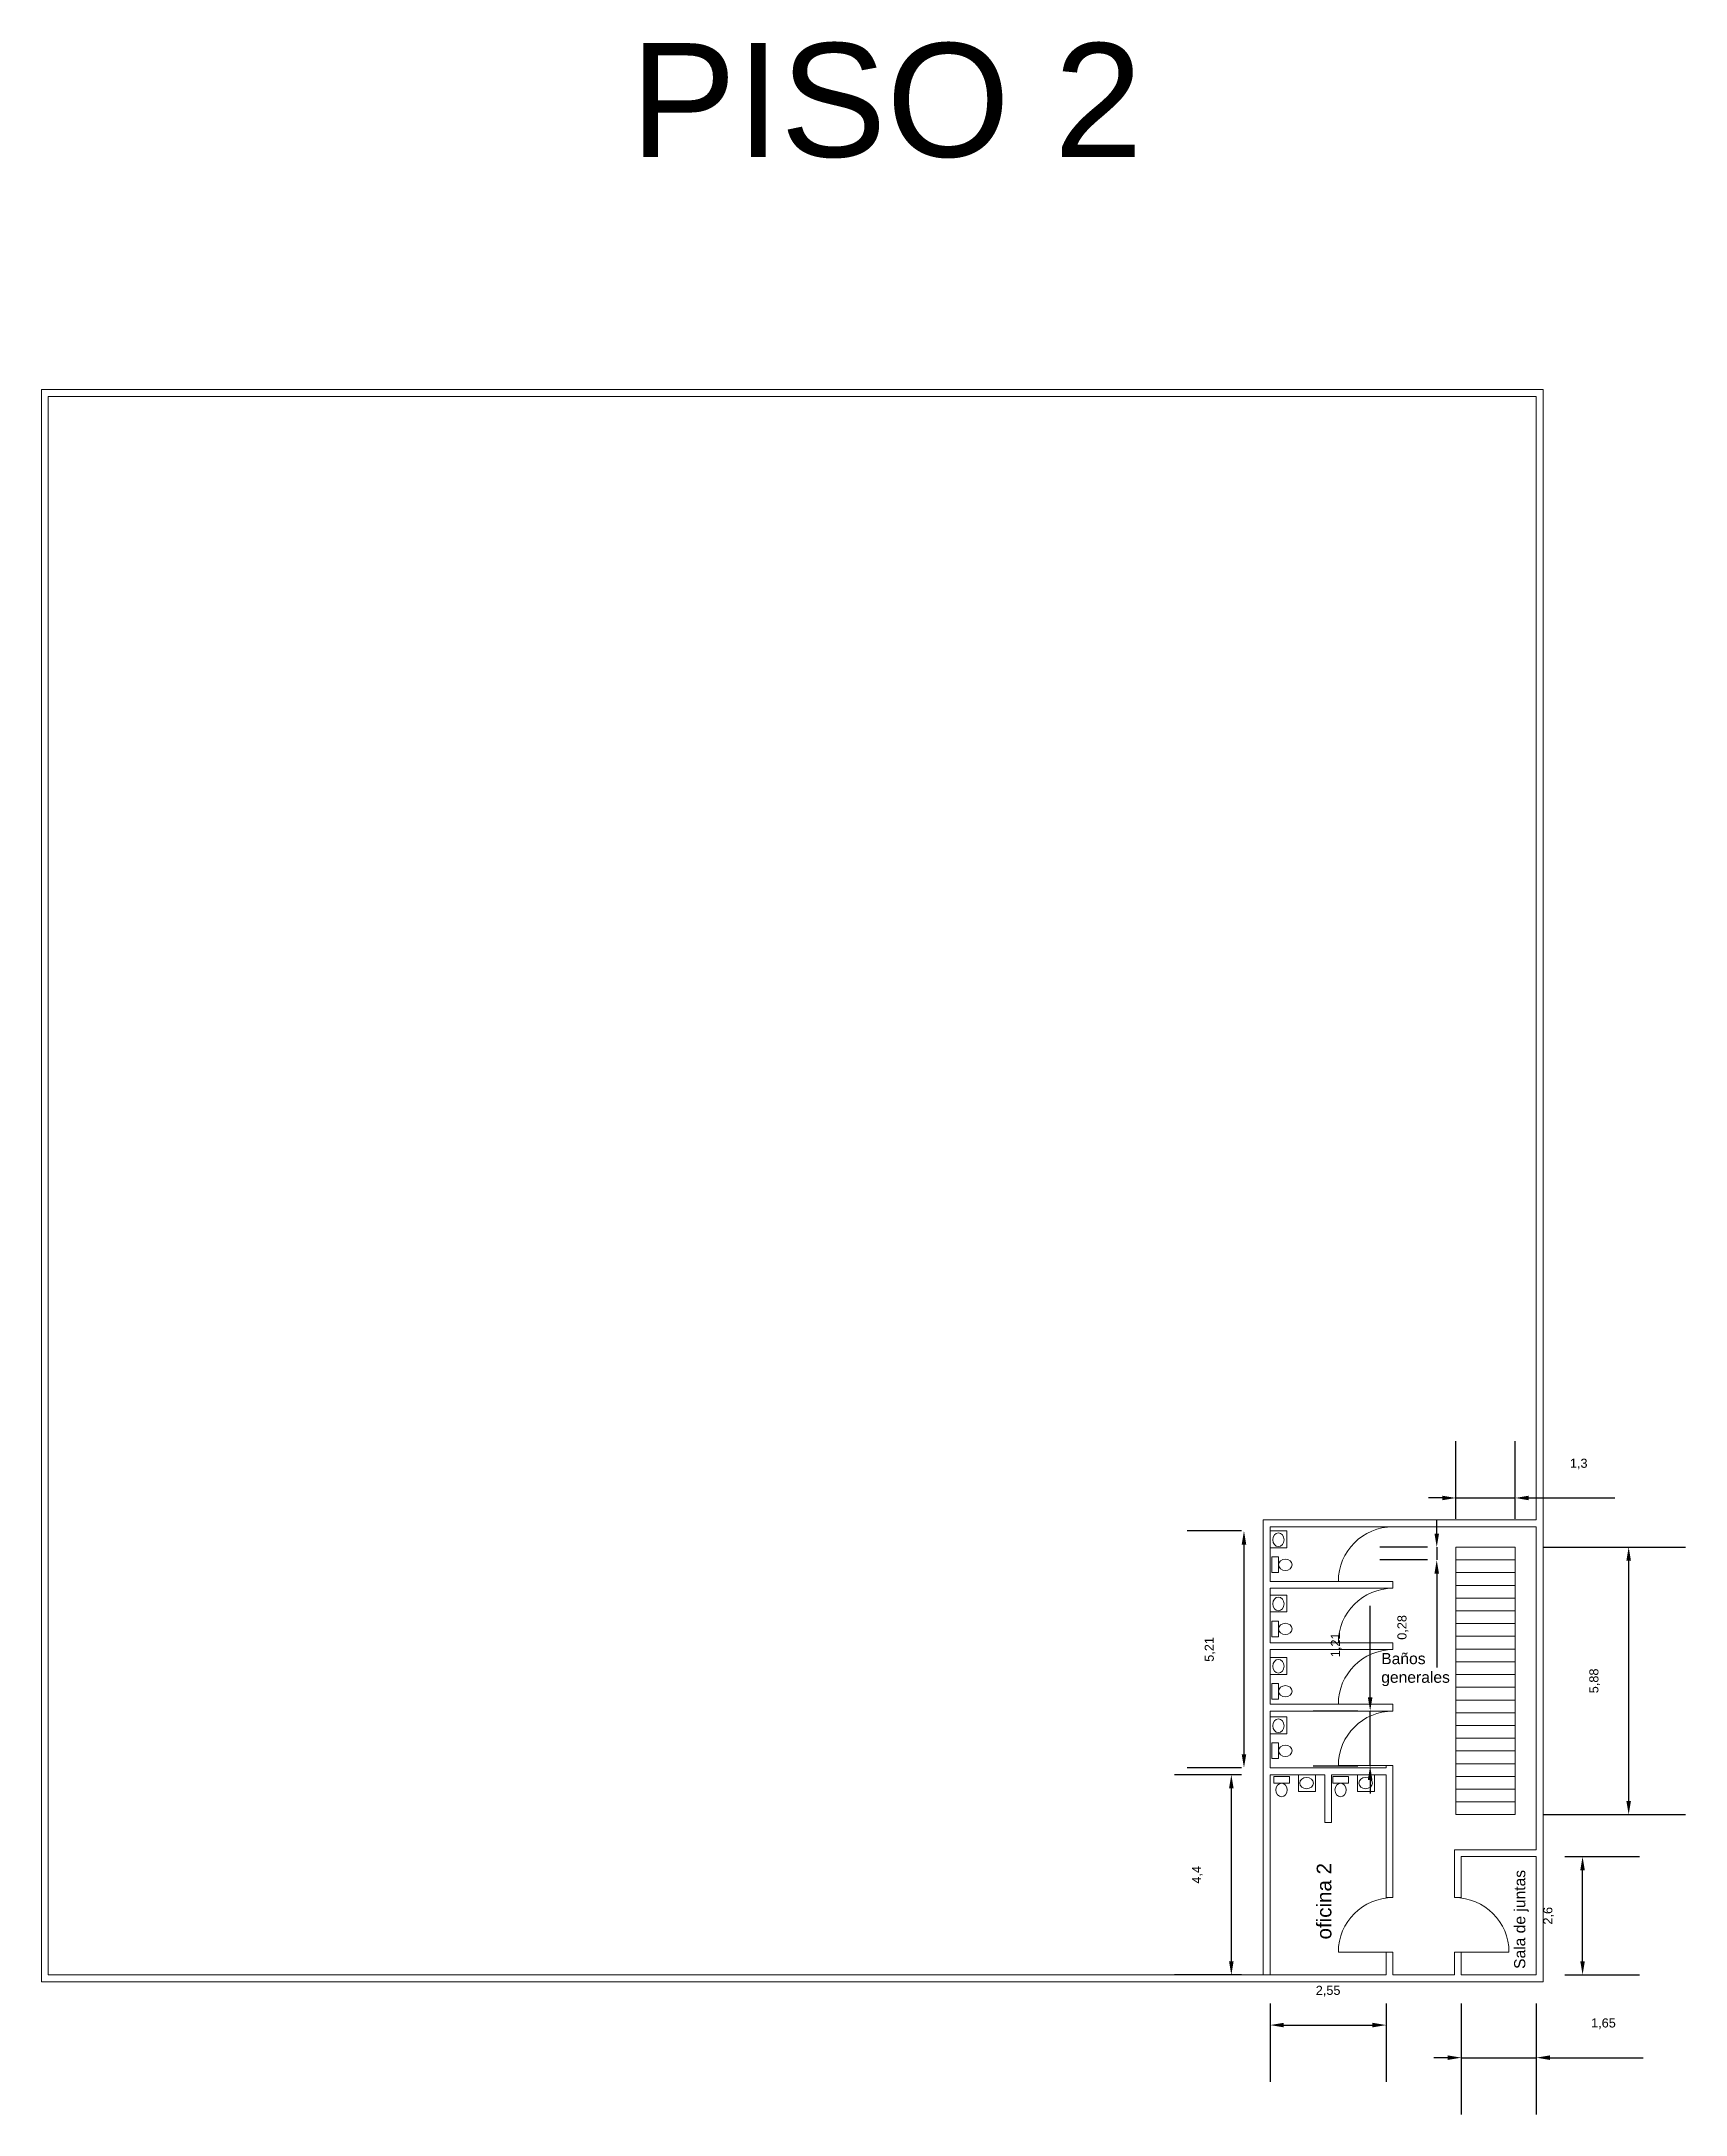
# Model space of a CAD drawing. Header units: millimetres. Extents: x -461 to 1315, y -154 to 152.
# Drawn here: x 55.6 to 91.73, y -114.38 to -68.81 of the extents above; entities that cross this region are included whole.
import ezdxf

# ---------------------------------------------------------------- set-up
doc = ezdxf.new("R2010")
doc.units = ezdxf.units.MM
for name, color, linetype, lineweight in [('A-AREA', 7, 'Continuous', 5), ('A-DOOR', 251, 'Continuous', 13), ('A-FURN', 46, 'Continuous', 13), ('A-WALL', 253, 'Continuous', 15), ('C-SSWR', 3, 'Continuous', 13), ('S-STRS', 4, 'Continuous', 13)]:
    doc.layers.add(name, color=color, linetype=linetype, lineweight=lineweight)
doc.styles.get("Standard").update_dxf_attribs({"font": 'arial.ttf'})
doc.dimstyles.new('Partes pequeñas', dxfattribs={"dimtxt": 0.2, "dimasz": 0.3, "dimexe": 1.25, "dimexo": 0.625, "dimtad": 1, "dimtxsty": 'Standard', "dimcen": 2.5, "dimclrd": 1, "dimadec": 0, "dimazin": 0, "dimtfac": 1, "dimtmove": 0, "dimatfit": 3, "dimfxl": 1, "dimarcsym": 0})

msp = doc.modelspace()

# ---------------------------------------------------------------- texts
at = {"layer": 'A-AREA', "insert": (68.542, -68.849), "char_height": 2.5, "attachment_point": 1}
msp.add_mtext_dynamic_manual_height_columns('\\pxt10;PISO 2', width=43.74055, gutter_width=12.5, heights=[0], dxfattribs=at)
at = {"layer": 'A-WALL', "insert": (85.046, -104.236), "char_height": 0.24578, "attachment_point": 1}
msp.add_mtext_dynamic_manual_height_columns('Baños generales', width=2.32677, gutter_width=1.229, heights=[0], dxfattribs=at)
at = {"layer": 'A-WALL', "attachment_point": 1, "rotation": 90}
for s, width, gutter_width, insert, char_height in [('oficina 2', 1.93173, 1.615, (83.627, -110.534), 0.3231), ('Sala de juntas', 2.32677, 1.229, (87.966, -111.181), 0.24578)]:
    msp.add_mtext_dynamic_manual_height_columns(s, width=width, gutter_width=gutter_width, heights=[0], dxfattribs=dict(at, insert=insert, char_height=char_height))

# ---------------------------------------------------------------- blocks, each defined once
blk = doc.blocks.new('*D270')
at = {"layer": 'A-AREA', "color": 0, "lineweight": -2, "transparency": 16777216}
for p, q in [((81.978, -106.913), (80.501, -106.913)), ((81.978, -111.313), (80.501, -111.313))]:
    blk.add_line(p, q, dxfattribs=at)
at = {"layer": 'A-AREA', "color": 1, "lineweight": -2, "transparency": 16777216}
blk.add_line((81.751, -107.213), (81.751, -111.013), dxfattribs=at)
at = {"layer": 'A-AREA', "color": 1, "lineweight": 20, "transparency": 16777216}
for points in [[(81.701, -107.213), (81.801, -107.213), (81.751, -106.913)], [(81.701, -111.013), (81.801, -111.013), (81.751, -111.313)]]:
    blk.add_solid(points, dxfattribs=at)
at = {"layer": 'Defpoints', "color": 0, "lineweight": 20, "transparency": 16777216}
for p in [(82.603, -106.913), (81.751, -111.313), (82.603, -111.313)]:
    blk.add_point(p, dxfattribs=at)
at = {"layer": 'A-AREA', "color": 0, "transparency": 16777216, "insert": (81.006, -109.113), "char_height": 0.2, "attachment_point": 5, "rotation": 90}
blk.add_mtext('4,4', dxfattribs=at)
blk = doc.blocks.new('*D271')
at = {"layer": 'A-AREA', "color": 0, "lineweight": -2, "transparency": 16777216}
for p, q in [((82.603, -111.938), (82.603, -113.666)), ((85.153, -111.938), (85.153, -113.666))]:
    blk.add_line(p, q, dxfattribs=at)
at = {"layer": 'A-AREA', "color": 1, "lineweight": -2, "transparency": 16777216}
blk.add_line((82.903, -112.416), (84.853, -112.416), dxfattribs=at)
at = {"layer": 'A-AREA', "color": 1, "lineweight": 20, "transparency": 16777216}
for points in [[(82.903, -112.366), (82.903, -112.466), (82.603, -112.416)], [(84.853, -112.366), (84.853, -112.466), (85.153, -112.416)]]:
    blk.add_solid(points, dxfattribs=at)
at = {"layer": 'Defpoints', "color": 0, "lineweight": 20, "transparency": 16777216}
for p in [(82.603, -111.313), (85.153, -111.313), (85.153, -112.416)]:
    blk.add_point(p, dxfattribs=at)
at = {"layer": 'A-AREA', "color": 0, "transparency": 16777216, "insert": (83.878, -111.671), "char_height": 0.2, "attachment_point": 5}
blk.add_mtext('2,55', dxfattribs=at)
blk = doc.blocks.new('*D273')
at = {"layer": 'A-AREA', "color": 0, "lineweight": -2, "transparency": 16777216}
for p, q in [((81.978, -101.552), (80.779, -101.552)), ((81.978, -106.763), (80.779, -106.763))]:
    blk.add_line(p, q, dxfattribs=at)
at = {"layer": 'A-AREA', "color": 1, "lineweight": -2, "transparency": 16777216}
blk.add_line((82.029, -101.852), (82.029, -106.463), dxfattribs=at)
at = {"layer": 'A-AREA', "color": 1, "lineweight": 20, "transparency": 16777216}
for points in [[(81.979, -101.852), (82.079, -101.852), (82.029, -101.552)], [(81.979, -106.463), (82.079, -106.463), (82.029, -106.763)]]:
    blk.add_solid(points, dxfattribs=at)
at = {"layer": 'Defpoints', "color": 0, "lineweight": 20, "transparency": 16777216}
for p in [(82.603, -101.552), (82.029, -106.763), (82.603, -106.763)]:
    blk.add_point(p, dxfattribs=at)
at = {"layer": 'A-AREA', "color": 0, "transparency": 16777216, "insert": (81.284, -104.158), "char_height": 0.2, "attachment_point": 5, "rotation": 90}
blk.add_mtext('5,21', dxfattribs=at)
blk = doc.blocks.new('*D274')
at = {"layer": 'A-AREA', "color": 0, "lineweight": -2, "transparency": 16777216}
for p, q in [((88.612, -101.91), (91.733, -101.91)), ((88.612, -107.79), (91.733, -107.79))]:
    blk.add_line(p, q, dxfattribs=at)
at = {"layer": 'A-AREA', "color": 1, "lineweight": -2, "transparency": 16777216}
blk.add_line((90.483, -102.21), (90.483, -107.49), dxfattribs=at)
at = {"layer": 'A-AREA', "color": 1, "lineweight": 20, "transparency": 16777216}
for points in [[(90.433, -102.21), (90.533, -102.21), (90.483, -101.91)], [(90.433, -107.49), (90.533, -107.49), (90.483, -107.79)]]:
    blk.add_solid(points, dxfattribs=at)
at = {"layer": 'Defpoints', "color": 0, "lineweight": 20, "transparency": 16777216}
for p in [(87.987, -101.91), (87.987, -107.79), (90.483, -107.79)]:
    blk.add_point(p, dxfattribs=at)
at = {"layer": 'A-AREA', "color": 0, "transparency": 16777216, "insert": (89.737, -104.85), "char_height": 0.2, "attachment_point": 5, "rotation": 90}
blk.add_mtext('5,88', dxfattribs=at)
blk = doc.blocks.new('*D275')
at = {"layer": 'A-AREA', "color": 0, "lineweight": -2, "transparency": 16777216}
for p, q in [((86.687, -101.285), (86.687, -99.579)), ((87.987, -101.285), (87.987, -99.579))]:
    blk.add_line(p, q, dxfattribs=at)
at = {"layer": 'A-AREA', "color": 1, "lineweight": -2, "transparency": 16777216}
for p, q in [((86.387, -100.829), (86.087, -100.829)), ((86.687, -100.829), (87.987, -100.829)), ((88.287, -100.829), (90.182, -100.829))]:
    blk.add_line(p, q, dxfattribs=at)
at = {"layer": 'A-AREA', "color": 1, "lineweight": 20, "transparency": 16777216}
for points in [[(86.387, -100.779), (86.387, -100.879), (86.687, -100.829)], [(88.287, -100.779), (88.287, -100.879), (87.987, -100.829)]]:
    blk.add_solid(points, dxfattribs=at)
at = {"layer": 'Defpoints', "color": 0, "lineweight": 20, "transparency": 16777216}
for p in [(87.987, -100.829), (86.687, -101.91), (87.987, -101.91)]:
    blk.add_point(p, dxfattribs=at)
at = {"layer": 'A-AREA', "color": 0, "transparency": 16777216, "insert": (89.385, -100.084), "char_height": 0.2, "attachment_point": 5}
blk.add_mtext('1,3', dxfattribs=at)
blk = doc.blocks.new('*D276')
at = {"layer": 'A-AREA', "color": 1, "lineweight": -2, "transparency": 16777216}
for p, q in [((86.265, -101.61), (86.265, -101.31)), ((86.265, -101.91), (86.265, -102.19)), ((86.265, -102.49), (86.265, -104.559))]:
    blk.add_line(p, q, dxfattribs=at)
at = {"layer": 'A-AREA', "color": 0, "lineweight": -2, "transparency": 16777216}
for p, q in [((86.062, -101.91), (85.015, -101.91)), ((86.062, -102.19), (85.015, -102.19))]:
    blk.add_line(p, q, dxfattribs=at)
at = {"layer": 'A-AREA', "color": 1, "lineweight": 20, "transparency": 16777216}
for points in [[(86.215, -101.61), (86.315, -101.61), (86.265, -101.91)], [(86.215, -102.49), (86.315, -102.49), (86.265, -102.19)]]:
    blk.add_solid(points, dxfattribs=at)
at = {"layer": 'Defpoints', "color": 0, "lineweight": 20, "transparency": 16777216}
for p in [(86.687, -101.91), (86.265, -102.19), (86.687, -102.19)]:
    blk.add_point(p, dxfattribs=at)
at = {"layer": 'A-AREA', "color": 0, "transparency": 16777216, "insert": (85.519, -103.674), "char_height": 0.2, "attachment_point": 5, "rotation": 90}
blk.add_mtext('0,28', dxfattribs=at)
blk = doc.blocks.new('*D277')
at = {"layer": 'A-AREA', "color": 1, "lineweight": -2, "transparency": 16777216}
for p, q in [((84.802, -105.213), (84.802, -103.201)), ((84.802, -106.725), (84.802, -105.513)), ((84.802, -107.025), (84.802, -107.325))]:
    blk.add_line(p, q, dxfattribs=at)
at = {"layer": 'A-AREA', "color": 0, "lineweight": -2, "transparency": 16777216}
for p, q in [((84.528, -105.513), (83.552, -105.513)), ((84.528, -106.725), (83.552, -106.725))]:
    blk.add_line(p, q, dxfattribs=at)
at = {"layer": 'A-AREA', "color": 1, "lineweight": 20, "transparency": 16777216}
for points in [[(84.752, -105.213), (84.852, -105.213), (84.802, -105.513)], [(84.752, -107.025), (84.852, -107.025), (84.802, -106.725)]]:
    blk.add_solid(points, dxfattribs=at)
at = {"layer": 'Defpoints', "color": 0, "lineweight": 20, "transparency": 16777216}
for p in [(84.802, -105.513), (85.153, -105.513), (85.153, -106.725)]:
    blk.add_point(p, dxfattribs=at)
at = {"layer": 'A-AREA', "color": 0, "transparency": 16777216, "insert": (84.056, -104.057), "char_height": 0.2, "attachment_point": 5, "rotation": 90}
blk.add_mtext('1,21', dxfattribs=at)
blk = doc.blocks.new('*D278')
at = {"layer": 'A-AREA', "color": 0, "lineweight": -2, "transparency": 16777216}
for p, q in [((86.803, -111.938), (86.803, -114.382)), ((88.453, -111.938), (88.453, -114.382))]:
    blk.add_line(p, q, dxfattribs=at)
at = {"layer": 'A-AREA', "color": 1, "lineweight": -2, "transparency": 16777216}
for p, q in [((86.503, -113.132), (86.203, -113.132)), ((86.803, -113.132), (88.453, -113.132)), ((88.753, -113.132), (90.805, -113.132))]:
    blk.add_line(p, q, dxfattribs=at)
at = {"layer": 'A-AREA', "color": 1, "lineweight": 20, "transparency": 16777216}
for points in [[(86.503, -113.082), (86.503, -113.182), (86.803, -113.132)], [(88.753, -113.082), (88.753, -113.182), (88.453, -113.132)]]:
    blk.add_solid(points, dxfattribs=at)
at = {"layer": 'Defpoints', "color": 0, "lineweight": 20, "transparency": 16777216}
for p in [(86.803, -111.313), (88.453, -111.313), (88.453, -113.132)]:
    blk.add_point(p, dxfattribs=at)
at = {"layer": 'A-AREA', "color": 0, "transparency": 16777216, "insert": (89.929, -112.387), "char_height": 0.2, "attachment_point": 5}
blk.add_mtext('1,65', dxfattribs=at)
blk = doc.blocks.new('*D279')
at = {"layer": 'A-AREA', "color": 0, "lineweight": -2, "transparency": 16777216}
for p, q in [((89.078, -108.713), (90.72, -108.713)), ((89.078, -111.313), (90.72, -111.313))]:
    blk.add_line(p, q, dxfattribs=at)
at = {"layer": 'A-AREA', "color": 1, "lineweight": -2, "transparency": 16777216}
blk.add_line((89.47, -111.013), (89.47, -109.013), dxfattribs=at)
at = {"layer": 'A-AREA', "color": 1, "lineweight": 20, "transparency": 16777216}
for points in [[(89.42, -109.013), (89.52, -109.013), (89.47, -108.713)], [(89.42, -111.013), (89.52, -111.013), (89.47, -111.313)]]:
    blk.add_solid(points, dxfattribs=at)
at = {"layer": 'Defpoints', "color": 0, "lineweight": 20, "transparency": 16777216}
for p in [(88.453, -108.713), (89.47, -108.713), (88.453, -111.313)]:
    blk.add_point(p, dxfattribs=at)
at = {"layer": 'A-AREA', "color": 0, "transparency": 16777216, "insert": (88.725, -110.013), "char_height": 0.2, "attachment_point": 5, "rotation": 90}
blk.add_mtext('2,6', dxfattribs=at)

# ---------------------------------------------------------------- dimensions: what is measured, and where the dimension line sits
at = {"layer": 'A-AREA'}
for base, p1, p2, picture, middle in [((87.987, -100.829), (86.687, -101.91), (87.987, -101.91), '*D275', (89.385, -100.084)), ((85.153, -112.416), (82.603, -111.313), (85.153, -111.313), '*D271', (83.878, -111.671))]:
    dim = msp.add_linear_dim(base=base, p1=p1, p2=p2, dimstyle='Partes pequeñas', dxfattribs=at)
    dim.commit()
    dim.dimension.update_dxf_attribs({"geometry": picture, "text_midpoint": middle})
for base, p1, p2, picture, middle in [((82.029, -106.763), (82.603, -101.552), (82.603, -106.763), '*D273', (81.284, -104.158)), ((86.265, -102.19), (86.687, -101.91), (86.687, -102.19), '*D276', (85.519, -103.674)), ((90.483, -107.79), (87.987, -101.91), (87.987, -107.79), '*D274', (89.737, -104.85)), ((84.802, -105.513), (85.153, -106.725), (85.153, -105.513), '*D277', (84.056, -104.057)), ((81.751, -111.313), (82.603, -106.913), (82.603, -111.313), '*D270', (81.006, -109.113))]:
    dim = msp.add_linear_dim(base=base, p1=p1, p2=p2, angle=90, dimstyle='Partes pequeñas', dxfattribs=at)
    dim.commit()
    dim.dimension.update_dxf_attribs({"geometry": picture, "text_midpoint": middle})
dim = msp.add_linear_dim(base=(89.47, -108.713), p1=(88.453, -111.313), p2=(88.453, -108.713), angle=90, dimstyle='Partes pequeñas', dxfattribs=at)
dim.commit()
dim.dimension.update_dxf_attribs({"geometry": '*D279', "text_midpoint": (89.47, -110.013), "dimtype": 160})
dim = msp.add_linear_dim(base=(88.453, -113.132), p1=(86.803, -111.313), p2=(88.453, -111.313), dimstyle='Partes pequeñas', dxfattribs=at)
dim.commit()
dim.dimension.update_dxf_attribs({"geometry": '*D278', "text_midpoint": (89.929, -113.132), "dimtype": 160})

# ---------------------------------------------------------------- linework, layer by layer
at = {"layer": 'A-DOOR'}
for p, q in [((85.303, -102.663), (84.103, -102.663)), ((85.303, -104.013), (84.103, -104.013)), ((85.303, -105.363), (84.103, -105.363)), ((85.303, -106.713), (84.103, -106.713)), ((85.303, -110.813), (84.103, -110.813)), ((86.653, -110.813), (87.853, -110.813))]:
    msp.add_line(p, q, dxfattribs=at)
for centre, start, end in [((85.303, -102.663), 90, 180), ((85.303, -104.013), 90, 180), ((85.303, -105.363), 90, 180), ((85.303, -106.713), 90, 180), ((85.303, -110.813), 90, 180), ((86.653, -110.813), 0, 90)]:
    msp.add_arc(centre, 1.2, start, end, dxfattribs=at)
at = {"layer": 'A-FURN'}
for p, q in [((82.968, -101.552), (82.603, -101.552)), ((82.968, -101.925), (82.968, -101.552)), ((82.603, -101.925), (82.968, -101.925)), ((82.968, -102.963), (82.603, -102.963)), ((82.968, -103.335), (82.968, -102.963)), ((82.603, -103.335), (82.968, -103.335)), ((82.968, -104.333), (82.603, -104.333)), ((82.968, -104.706), (82.968, -104.333)), ((82.603, -104.706), (82.968, -104.706)), ((82.968, -105.641), (82.603, -105.641)), ((82.968, -106.013), (82.968, -105.641)), ((82.603, -106.013), (82.968, -106.013)), ((83.227, -106.913), (83.227, -107.278)), ((83.599, -107.278), (83.599, -106.913)), ((84.525, -106.913), (84.525, -107.278)), ((84.897, -107.278), (84.897, -106.913)), ((83.227, -107.278), (83.599, -107.278)), ((84.525, -107.278), (84.897, -107.278))]:
    msp.add_line(p, q, dxfattribs=at)
at = {"layer": 'A-WALL'}
for p, q in [((88.603, -76.463), (55.603, -76.463)), ((55.603, -76.463), (55.603, -111.463)), ((55.603, -76.463), (55.753, -76.463)), ((88.603, -111.463), (88.603, -76.463)), ((88.453, -76.613), (55.753, -76.613)), ((55.753, -76.613), (55.753, -111.313)), ((88.453, -101.313), (88.453, -76.613)), ((82.453, -111.313), (82.453, -101.313)), ((82.453, -101.313), (88.453, -101.313)), ((82.453, -101.313), (82.453, -101.463)), ((82.453, -101.313), (82.603, -101.313)), ((82.603, -101.463), (88.453, -101.463)), ((82.603, -101.463), (82.603, -102.663)), ((88.453, -108.563), (88.453, -101.463)), ((85.303, -102.663), (82.603, -102.663)), ((82.603, -102.813), (82.603, -104.013)), ((85.303, -102.813), (82.603, -102.813)), ((85.303, -102.813), (85.303, -102.663)), ((85.303, -104.013), (82.603, -104.013)), ((82.603, -104.163), (82.603, -105.363)), ((85.303, -104.163), (82.603, -104.163)), ((85.303, -104.163), (85.303, -104.013)), ((85.303, -105.363), (82.603, -105.363)), ((82.603, -105.513), (82.603, -106.313)), ((85.303, -105.513), (82.603, -105.513)), ((82.603, -105.588), (82.603, -105.613)), ((85.303, -105.513), (85.303, -105.363)), ((82.603, -106.463), (82.603, -106.313)), ((82.603, -106.463), (82.603, -106.763)), ((82.603, -106.763), (82.603, -106.463)), ((82.603, -106.463), (82.603, -106.763)), ((82.603, -106.763), (85.128, -106.763)), ((82.603, -106.913), (82.603, -109.163)), ((83.803, -106.913), (82.603, -106.913)), ((82.603, -111.313), (82.603, -106.913)), ((82.603, -106.913), (82.603, -107.813)), ((83.803, -107.663), (83.803, -106.913)), ((85.153, -106.913), (83.953, -106.913)), ((83.953, -107.663), (83.953, -106.913)), ((85.128, -106.763), (85.153, -106.763)), ((85.153, -106.763), (85.153, -106.713)), ((85.153, -106.713), (85.303, -106.713)), ((85.153, -106.738), (85.153, -106.713)), ((85.153, -106.913), (85.153, -107.813)), ((85.303, -107.813), (85.303, -106.713)), ((83.803, -107.663), (83.803, -107.813)), ((83.803, -107.813), (83.803, -107.963)), ((83.803, -107.963), (83.953, -107.963)), ((83.953, -107.663), (83.953, -107.813)), ((83.953, -107.813), (83.953, -107.963)), ((85.153, -109.613), (85.153, -107.813)), ((85.153, -107.813), (85.153, -109.613)), ((85.303, -107.813), (85.303, -109.613)), ((86.653, -108.713), (86.653, -108.563)), ((86.653, -108.563), (88.453, -108.563)), ((86.653, -108.563), (86.803, -108.563)), ((86.653, -109.013), (86.653, -108.713)), ((86.803, -108.713), (88.453, -108.713)), ((86.803, -109.313), (86.803, -108.713)), ((88.453, -111.313), (88.453, -108.713)), ((82.603, -109.313), (82.603, -111.313)), ((86.653, -109.013), (86.653, -109.613)), ((86.803, -109.313), (86.803, -109.613)), ((85.303, -109.613), (85.153, -109.613)), ((86.653, -109.613), (86.803, -109.613)), ((85.153, -111.313), (85.153, -110.813)), ((85.153, -110.813), (85.153, -111.313)), ((85.303, -110.813), (85.153, -110.813)), ((85.303, -110.813), (85.303, -111.313)), ((86.653, -111.313), (86.653, -110.813)), ((86.653, -110.813), (86.803, -110.813)), ((86.803, -110.813), (86.803, -111.313)), ((55.603, -111.463), (85.353, -111.463)), ((55.603, -111.463), (85.353, -111.463)), ((63.965, -111.313), (55.753, -111.313)), ((63.965, -111.313), (85.153, -111.313)), ((82.603, -111.313), (85.153, -111.313)), ((85.303, -111.313), (85.353, -111.313)), ((85.353, -111.313), (86.553, -111.313)), ((85.353, -111.463), (86.553, -111.463)), ((86.553, -111.313), (86.653, -111.313)), ((86.553, -111.463), (88.603, -111.463)), ((86.553, -111.463), (88.603, -111.463)), ((86.803, -111.313), (88.453, -111.313)), ((88.603, -111.463), (88.453, -111.463))]:
    msp.add_line(p, q, dxfattribs=at)
at = {"layer": 'C-SSWR'}
for points in [[(82.638, -102.469), (82.788, -102.469), (82.788, -102.126), (82.638, -102.126)], [(82.638, -103.879), (82.788, -103.879), (82.788, -103.536), (82.638, -103.536)], [(82.638, -105.25), (82.788, -105.25), (82.788, -104.907), (82.638, -104.907)], [(82.638, -106.557), (82.788, -106.557), (82.788, -106.214), (82.638, -106.214)], [(82.683, -106.948), (82.683, -107.098), (83.026, -107.098), (83.026, -106.948)], [(83.981, -106.948), (83.981, -107.098), (84.324, -107.098), (84.324, -106.948)]]:
    msp.add_lwpolyline(points, close=True, dxfattribs=at)
for centre, major_axis in [((82.785, -101.747), (0, 0.15)), ((82.938, -102.297), (-0.15, 0)), ((82.785, -103.157), (0, 0.15)), ((82.938, -103.708), (-0.15, 0)), ((82.785, -104.528), (0, 0.15)), ((82.938, -105.078), (-0.15, 0)), ((82.785, -105.836), (0, 0.15)), ((82.938, -106.386), (-0.15, 0)), ((83.405, -107.095), (0.15, 0)), ((84.703, -107.095), (0.15, 0)), ((82.855, -107.248), (0, 0.15)), ((84.153, -107.248), (0, 0.15))]:
    msp.add_ellipse(centre, major_axis=major_axis, ratio=0.833333, dxfattribs=at)
at = {"layer": 'S-STRS'}
for p, q in [((87.987, -101.91), (86.687, -101.91)), ((86.687, -101.91), (86.687, -107.79)), ((87.987, -107.79), (87.987, -101.91)), ((86.687, -102.19), (87.987, -102.19)), ((87.987, -102.47), (86.687, -102.47)), ((86.687, -102.75), (87.987, -102.75)), ((87.987, -102.75), (87.987, -103.03)), ((87.987, -103.03), (86.687, -103.03)), ((86.687, -103.31), (87.987, -103.31)), ((87.987, -103.59), (86.687, -103.59)), ((86.687, -103.87), (87.987, -103.87)), ((87.987, -104.15), (86.687, -104.15)), ((86.687, -104.43), (87.987, -104.43)), ((87.987, -104.71), (86.687, -104.71)), ((86.687, -104.99), (87.987, -104.99)), ((87.987, -105.27), (86.687, -105.27)), ((86.687, -105.55), (87.987, -105.55)), ((87.987, -105.83), (86.687, -105.83)), ((86.687, -106.11), (87.987, -106.11)), ((87.987, -106.39), (86.687, -106.39)), ((86.687, -106.67), (87.987, -106.67)), ((87.987, -106.95), (86.687, -106.95)), ((86.687, -107.23), (87.987, -107.23)), ((87.987, -107.51), (86.687, -107.51)), ((86.687, -107.79), (87.987, -107.79))]:
    msp.add_line(p, q, dxfattribs=at)

msp.set_redraw_order([(e.dxf.handle, doc.entitydb.next_handle()) for e in msp.query("TEXT MTEXT ATTDEF DIMENSION ARC_DIMENSION")])  # texts and dimensions are drawn at this point

doc.saveas('drawing.dxf')
